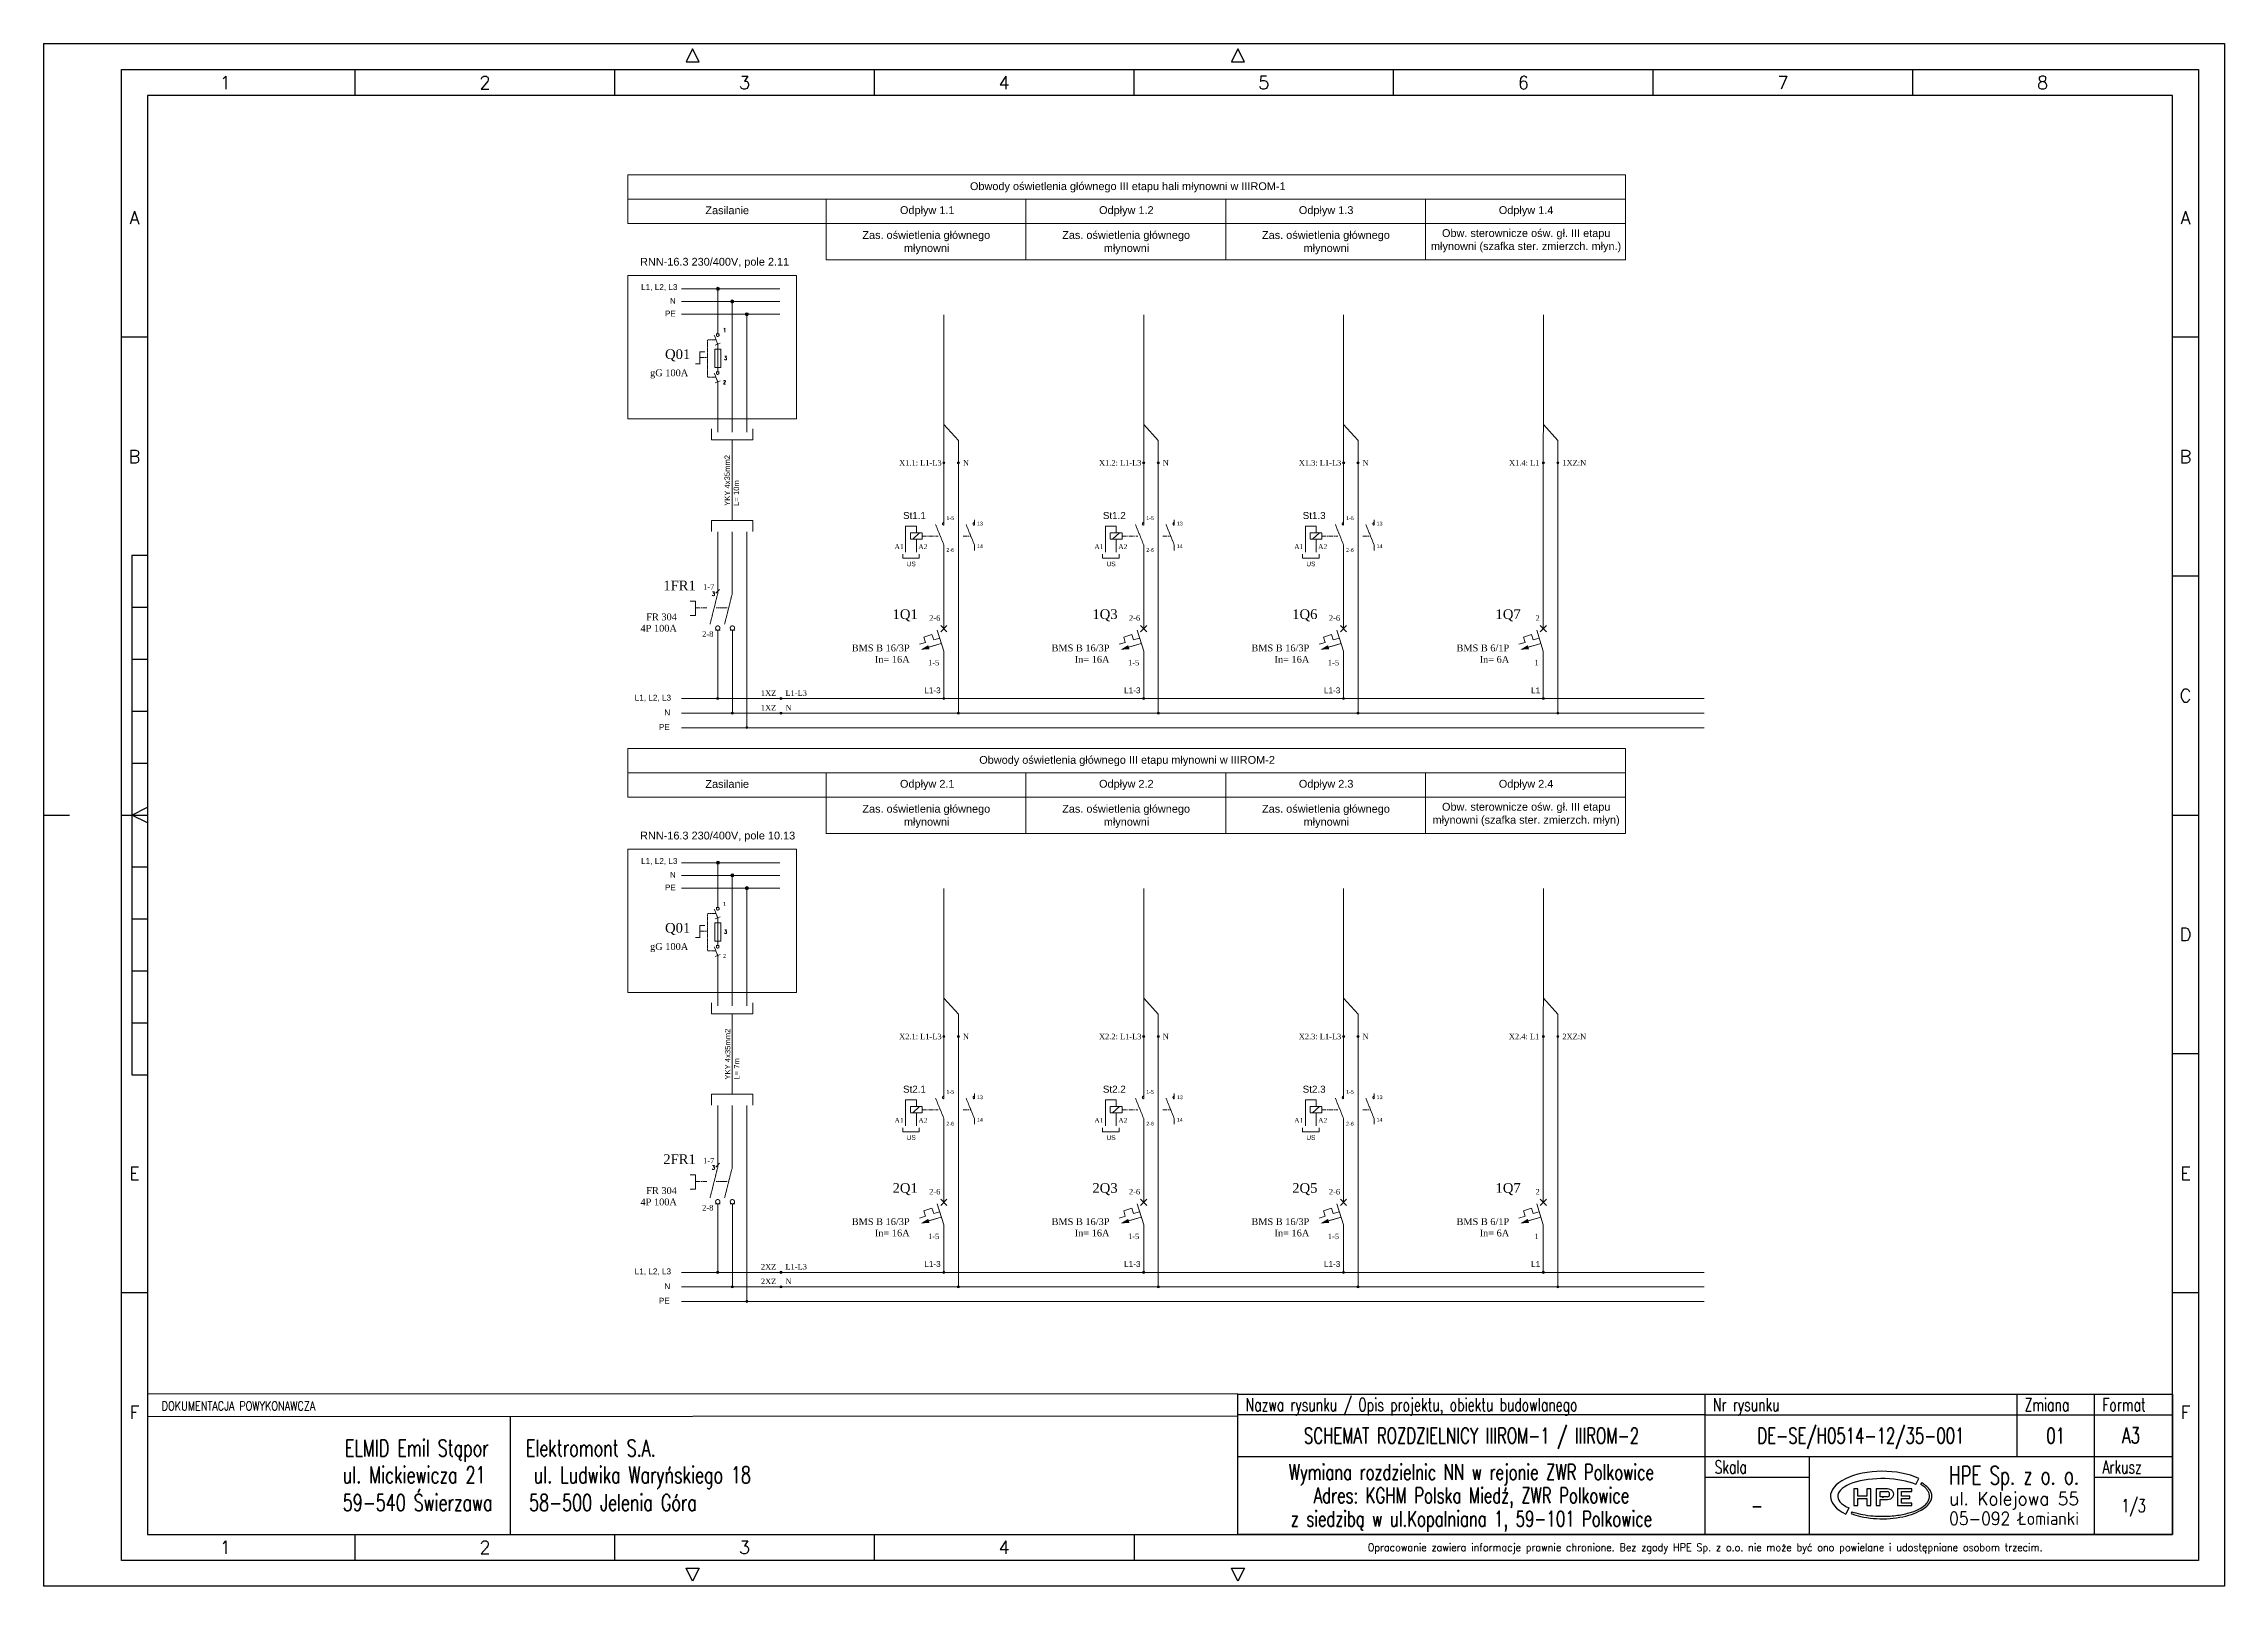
# Model space of a CAD drawing. Header units: millimetres. Extents: x 7130 to 65072, y -4915 to 15466.
# Drawn here: x 7130 to 27920, y -4915 to 9786 of the extents above; entities that cross this region are included whole.
import ezdxf
from ezdxf.enums import TextEntityAlignment as Align

# ---------------------------------------------------------------- set-up
doc = ezdxf.new("R2010")
doc.units = ezdxf.units.MM
doc.header["$LTSCALE"] = 0.3
for name, pattern in [('ACAD_ISO02W100', [15, 12, -3]), ('ACAD_ISO05W100', [33, 24, -3, 0, -3, 0, -3]), ('CENTER', [50.8, 31.75, -6.35, 6.35, -6.35]), ('CENTER2', [1.125, 0.75, -0.125, 0.125, -0.125]), ('EPL_DASH', [1, 0.5, -0.5])]:
    doc.linetypes.add(name, pattern=pattern)
doc.layers.get('0').update_dxf_attribs({"linetype": 'CONTINUOUS'})
for name, color, linetype in [('_A_TABELA-LAYOUT', 1, 'CONTINUOUS'), ('CIENKA', 1, 'CONTINUOUS'), ('GRUBA', 7, 'CONTINUOUS')]:
    doc.layers.add(name, color=color, linetype=linetype)
doc.styles.add('Annotative', font='arial.ttf')
doc.styles.add('ROMANS', font='romans', dxfattribs={"width": 0.8, "oblique": 10, "height": 2.8})
doc.styles.get("Standard").update_dxf_attribs({"font": 'romans.shx', "width": 0.7})
doc.styles.add('TETERA', font='romans.shx', dxfattribs={"width": 0.8})

# ---------------------------------------------------------------- blocks, each defined once
blk = doc.blocks.new('Tabelka_Czesc ogolna')
at = {"layer": 'CIENKA'}
for p, q in [((90, 23), (0, 23)), ((90, 23), (180, 23)), ((0, 15), (90, 15)), ((90, 11), (110, 11)), ((165, 11), (180, 11))]:
    blk.add_line(p, q, dxfattribs=at)
at = {"layer": 'GRUBA'}
for p, q in [((90, 0), (90, 27)), ((150, 27), (150, 15)), ((165, 0), (165, 27)), ((90, 15), (180, 15)), ((110, 15), (110, 0)), ((119.43, 8.74), (118.63, 8.74)), ((118.63, 8.74), (118.63, 5.54)), ((119.43, 7.39), (119.43, 8.74)), ((121.93, 8.74), (121.13, 8.74)), ((121.13, 8.74), (121.13, 7.39)), ((121.93, 5.54), (121.93, 8.74)), ((123.73, 8.74), (122.93, 8.74)), ((122.93, 8.74), (122.93, 5.54)), ((125.13, 8.74), (123.73, 8.74)), ((127.83, 8.74), (127.03, 8.74)), ((127.03, 8.74), (127.03, 5.54)), ((129.83, 8.74), (127.83, 8.74)), ((129.83, 8.24), (129.83, 8.74)), ((130.58, 9.59), (131.14, 10.76)), ((131.53, 9.61), (131.72, 9.93)), ((117.66, 5.1), (117.1, 3.92)), ((118.24, 4.37), (118.1, 4)), ((118.63, 5.54), (119.43, 5.54)), ((121.13, 7.39), (119.43, 7.39)), ((119.43, 5.54), (119.43, 6.89)), ((119.43, 6.89), (121.13, 6.89)), ((121.13, 6.89), (121.13, 5.54)), ((121.13, 5.54), (121.93, 5.54)), ((122.93, 5.54), (123.73, 5.54)), ((123.73, 7.24), (123.73, 8.24)), ((123.73, 8.24), (125.13, 8.24)), ((125.13, 7.24), (123.73, 7.24)), ((123.73, 5.54), (123.73, 6.74)), ((123.73, 6.74), (125.13, 6.74)), ((127.03, 5.54), (127.83, 5.54)), ((127.83, 7.39), (127.83, 8.24)), ((127.83, 8.24), (129.83, 8.24)), ((129.43, 7.39), (127.83, 7.39)), ((127.83, 6.04), (127.83, 6.89)), ((127.83, 6.89), (129.43, 6.89)), ((129.83, 6.04), (127.83, 6.04)), ((127.83, 5.54), (129.83, 5.54)), ((129.43, 6.89), (129.43, 7.39)), ((129.83, 5.54), (129.83, 6.04))]:
    blk.add_line(p, q, dxfattribs=at)
blk.add_lwpolyline([(0, 27), (180, 27), (180, 0), (0, 0)], close=True, dxfattribs=at)
blk.add_circle((124.23, 7.14), 0.05, dxfattribs=at)
for centre, major_axis, ratio, start_param, end_param in [((124.13, 7.34), (-10, 0), 0.48, 3.935691, 7.075289), ((124.13, 7.34), (-8.6, 0), 0.395349, 3.863574, 7.002963), ((125.13, 7.74), (1.2, 0), 0.833333, 4.712389, 7.853982), ((125.13, 7.74), (0, 0.5), 0.8, 3.141593, 6.283185)]:
    blk.add_ellipse(centre, major_axis=major_axis, ratio=ratio, start_param=start_param, end_param=end_param, dxfattribs=at)
for points, knots in [([(118.1, 4), (118.67, 3.79), (119.28, 3.6), (120.71, 3.28), (121.54, 3.15), (123.23, 3), (124.1, 2.98), (125.82, 3.05), (126.67, 3.14), (128.28, 3.43), (129.04, 3.62), (130.43, 4.09), (131.06, 4.37), (132.01, 4.92), (132.38, 5.18), (132.97, 5.72), (133.2, 6), (133.49, 6.5), (133.57, 6.72), (133.67, 7.15), (133.68, 7.36), (133.63, 7.78), (133.56, 8), (133.35, 8.44), (133.21, 8.66), (132.83, 9.09), (132.6, 9.31), (132.14, 9.66), (131.94, 9.8), (131.72, 9.93)], [0.903557, 0.903557, 0.903557, 0.903557, 1.12738, 1.12738, 1.391663, 1.391663, 1.655946, 1.655946, 1.920229, 1.920229, 2.184512, 2.184512, 2.448795, 2.448795, 2.658792, 2.658792, 2.86879, 2.86879, 3.035083, 3.035083, 3.201375, 3.201375, 3.367668, 3.367668, 3.533961, 3.533961, 3.700254, 3.700254, 3.812378, 3.812378, 3.812378, 3.812378]), ([(118.24, 4.37), (118.75, 4.19), (119.31, 4.04), (120.51, 3.78), (121.16, 3.67), (122.49, 3.53), (123.17, 3.49), (124.81, 3.47), (125.77, 3.52), (127.61, 3.74), (128.48, 3.91), (129.92, 4.32), (130.51, 4.54), (131.53, 5.04), (131.97, 5.32), (132.53, 5.83), (132.7, 6.03), (132.98, 6.45), (133.08, 6.68), (133.18, 7.11), (133.2, 7.3), (133.16, 7.69), (133.12, 7.88), (132.97, 8.24), (132.86, 8.42), (132.62, 8.75), (132.47, 8.91), (132.08, 9.26), (131.82, 9.44), (131.53, 9.61)], [0.841335, 0.841335, 0.841335, 0.841335, 1.070437, 1.070437, 1.305194, 1.305194, 1.53995, 1.53995, 1.866854, 1.866854, 2.193758, 2.193758, 2.461993, 2.461993, 2.730227, 2.730227, 2.88914, 2.88914, 3.048052, 3.048052, 3.17539, 3.17539, 3.302727, 3.302727, 3.430064, 3.430064, 3.557402, 3.557402, 3.726955, 3.726955, 3.726955, 3.726955])]:
    blk.add_open_spline(points, degree=3, knots=knots, dxfattribs=at)
at = {"layer": 'CIENKA', "style": 'ROMANS', "width": 0.7}
for s, p in [('Nazwa rysunku / Opis projektu, obiektu budowlanego', (1.5, 23.7)), ('Nr rysunku', (91.5, 23.7)), ('Zmiana', (151.5, 23.7)), ('Format', (166.5, 23.7)), ('Arkusz', (166.5, 11.7))]:
    blk.add_text(s, height=2.5, dxfattribs=at).set_placement(p)
blk.add_text('Skala', height=2.5, dxfattribs=at).set_placement((94.92, 11.7), align=Align.CENTER)
at = {"layer": 'CIENKA', "style": 'ROMANS'}
for s, width, p, p2 in [('05-092 Łomianki', 0.744681, (137, 1.81), (162, 1.81)), ('ul. Kolejowa 55', 0.833333, (137, 5.61), (162, 5.61))]:
    blk.add_text(s, height=2.5, dxfattribs=dict(at, width=width)).set_placement(p, p2, align=Align.FIT)
at = {"layer": 'CIENKA', "style": 'ROMANS', "width": 0.9}
blk.add_text('Opracowanie zawiera informacje prawnie chronione. Bez zgody HPE Sp. z o.o. nie może być ono powielane i udostępniane osobom trzecim.', height=1.5, dxfattribs=at).set_placement((90, -2.5), align=Align.MIDDLE_CENTER)
at = {"layer": 'GRUBA', "style": 'ROMANS', "width": 0.56391}
blk.add_text('HPE Sp. z o. o.', height=3.5, dxfattribs=at).set_placement((137, 9.61), (162, 9.61), align=Align.FIT)
at = {"layer": 'GRUBA', "style": 'ROMANS', "width": 0.7}
for tag, height, p in [('DE-SE/H0300-11/00-000', 3, (120, 19)), ('NAZWA_RYSUNKU', 3, (45, 19)), ('00', 3, (157.5, 19)), ('1/1', 2.5, (172.5, 5.5))]:
    blk.add_attdef(tag, text='', height=height, dxfattribs=at).set_placement(p, align=Align.MIDDLE_CENTER)
for tag, p in [('OPIS_PROJEKTU_1', (45, 10.5)), ('OPIS_PROJEKTU_2', (45, 6)), ('OPIS_PROJEKTU_3', (45, 1.5))]:
    blk.add_attdef(tag, text='', height=3, dxfattribs=at).set_placement(p, align=Align.CENTER)
blk.add_attdef('1:10', text='', height=3, dxfattribs=at).set_placement((100, 5.5), align=Align.MIDDLE)

msp = doc.modelspace()

# ---------------------------------------------------------------- hatches: boundary and pattern name
at = {"lineweight": 9, "true_color": 0x1e788f}
for points in [[(13572, 7450, 1), (13543, 7450, 1)], [(13710, 7329, 1), (13681, 7329, 1)], [(13849, 7207, 1), (13819, 7207, 1)], [(13546, 3545, -1), (13567, 3545, -1)], [(15701, 3545, -1), (15722, 3545, -1)], [(17607, 3545, -1), (17627, 3545, -1)], [(19512, 3545, -1), (19532, 3545, -1)], [(21417, 3545, -1), (21438, 3545, -1)], [(13685, 3406, -1), (13706, 3406, -1)], [(15841, 3406, -1), (15861, 3406, -1)], [(17746, 3406, -1), (17766, 3406, -1)], [(19651, 3406, -1), (19672, 3406, -1)], [(21556, 3406, -1), (21577, 3406, -1)], [(13824, 3269, -1), (13845, 3269, -1)], [(13572, 1981, 1), (13543, 1981, 1)], [(13710, 1860, 1), (13681, 1860, 1)], [(13849, 1738, 1), (13819, 1738, 1)], [(13546, -1923, -1), (13567, -1923, -1)], [(13685, -2061, -1), (13706, -2061, -1)], [(15701, -1923, -1), (15722, -1923, -1)], [(15841, -2061, -1), (15861, -2061, -1)], [(17607, -1923, -1), (17627, -1923, -1)], [(17746, -2061, -1), (17766, -2061, -1)], [(19512, -1923, -1), (19532, -1923, -1)], [(19651, -2061, -1), (19672, -2061, -1)], [(21417, -1923, -1), (21438, -1923, -1)], [(21556, -2061, -1), (21577, -2061, -1)], [(13824, -2200, -1), (13845, -2200, -1)]]:
    msp.add_hatch(color=144, dxfattribs=at).paths.add_polyline_path(points)
at = {"lineweight": 9}
for points in [[(15702, 5791, -1), (15723, 5791, -1)], [(15841, 5791, -1), (15861, 5791, -1)], [(17607, 5791, -1), (17628, 5791, -1)], [(17746, 5791, -1), (17766, 5791, -1)], [(19512, 5791, -1), (19533, 5791, -1)], [(19651, 5791, -1), (19672, 5791, -1)], [(21417, 5791, -1), (21438, 5791, -1)], [(21556, 5791, -1), (21577, 5791, -1)], [(14149, 3545, -1), (14169, 3545, -1)], [(14149, 3406, -1), (14169, 3406, -1)], [(15702, 324, -1), (15723, 324, -1)], [(15841, 324, -1), (15861, 324, -1)], [(17607, 324, -1), (17628, 324, -1)], [(17746, 324, -1), (17766, 324, -1)], [(19512, 324, -1), (19533, 324, -1)], [(19651, 324, -1), (19672, 324, -1)], [(21417, 324, -1), (21438, 324, -1)], [(21556, 324, -1), (21577, 324, -1)], [(14149, -1923, -1), (14169, -1923, -1)], [(14149, -2061, -1), (14169, -2061, -1)]]:
    msp.add_hatch(color=0, dxfattribs=at).paths.add_polyline_path(points)
at = {"linetype": 'Continuous', "lineweight": 9, "ltscale": 4}
for points in [[(15492, 4011), (15563, 4054), (15575, 4015)], [(17397, 4011), (17469, 4054), (17481, 4015)], [(19302, 4011), (19374, 4054), (19386, 4015)], [(21207, 4011), (21279, 4054), (21291, 4015)], [(15492, -1456), (15563, -1413), (15575, -1452)], [(17397, -1456), (17469, -1413), (17481, -1452)], [(19302, -1456), (19374, -1413), (19386, -1452)], [(21207, -1456), (21279, -1413), (21291, -1452)]]:
    msp.add_hatch(color=5, dxfattribs=at).paths.add_polyline_path(points, flags=0)

# ---------------------------------------------------------------- linework, layer by layer
at = {"color": 0, "linetype": 'Continuous', "lineweight": 9, "ltscale": 4.4}
for p, q in [((14147, 7450), (13212, 7450)), ((14147, 7329), (13212, 7329)), ((14147, 7207), (13212, 7207)), ((14147, 1981), (13212, 1981)), ((14147, 1860), (13212, 1860)), ((14147, 1738), (13212, 1738))]:
    msp.add_line(p, q, dxfattribs=at)
at = {"color": 0, "lineweight": 9}
for p, q in [((13556, 7450), (13557, 7044)), ((13695, 7329), (13695, 6084)), ((13834, 7205), (13834, 6084)), ((13497, 6009), (13497, 6114)), ((13892, 6009), (13892, 6114)), ((13497, 6009), (13821, 6009)), ((13497, 5242), (13821, 5242)), ((13497, 5242), (13497, 5138)), ((13892, 5242), (13892, 5138)), ((13834, 5134), (13834, 3269)), ((15348, 5187), (15450, 5187)), ((15348, 4940), (15348, 5187)), ((17253, 5187), (17355, 5187)), ((17253, 4940), (17253, 5187)), ((19159, 5187), (19261, 5187)), ((19159, 4940), (19159, 5187)), ((15320, 4883), (15320, 4922)), ((15478, 4883), (15478, 4922)), ((17225, 4883), (17225, 4922)), ((17384, 4883), (17384, 4922)), ((19130, 4883), (19130, 4922)), ((19289, 4883), (19289, 4922)), ((22962, 3545), (13212, 3545)), ((13558, 1981), (13557, 1577)), ((13695, 1860), (13695, 617)), ((13497, 542), (13497, 647)), ((13892, 542), (13892, 647)), ((13497, 542), (13821, 542)), ((13497, -225), (13821, -225)), ((13497, -225), (13497, -329)), ((13834, -333), (13834, -2200)), ((13892, -225), (13892, -329)), ((15348, -280), (15450, -280)), ((15348, -528), (15348, -280)), ((17253, -280), (17355, -280)), ((17253, -528), (17253, -280)), ((19159, -280), (19261, -280)), ((19159, -528), (19159, -280)), ((15320, -584), (15320, -545)), ((15478, -584), (15478, -545)), ((17225, -584), (17225, -545)), ((17384, -584), (17384, -545)), ((19130, -584), (19130, -545)), ((19289, -584), (19289, -545)), ((22962, -1923), (13212, -1923))]:
    msp.add_line(p, q, dxfattribs=at)
at = {"lineweight": 9}
for p, q in [((15712, 5248), (15712, 7203)), ((17617, 5248), (17617, 7203)), ((19523, 5248), (19523, 7203)), ((21427, 4955), (21428, 7203)), ((13556, 6509), (13556, 6084)), ((15851, 6005), (15712, 6158)), ((17756, 6005), (17617, 6158)), ((19661, 6005), (19523, 6158)), ((21566, 6005), (21428, 6158)), ((13695, 6009), (13695, 5242)), ((13821, 6009), (13892, 6009)), ((15851, 4167), (15851, 6005)), ((17756, 4167), (17756, 6005)), ((19661, 4167), (19661, 6005)), ((21566, 4167), (21566, 6005)), ((13821, 5242), (13892, 5242)), ((13556, 4634), (13556, 5134)), ((13695, 4635), (13695, 5134)), ((15450, 5187), (15348, 5187)), ((15450, 5124), (15450, 5187)), ((15450, 4940), (15450, 5065)), ((17355, 5187), (17253, 5187)), ((17355, 5124), (17355, 5187)), ((17355, 4940), (17355, 5065)), ((19261, 5187), (19159, 5187)), ((19261, 5124), (19261, 5187)), ((19261, 4940), (19261, 5065)), ((15712, 4955), (15712, 4688)), ((17617, 4955), (17617, 4688)), ((19522, 4955), (19522, 4688)), ((21427, 4955), (21427, 4688)), ((15712, 4338), (15712, 4688)), ((17617, 4338), (17617, 4688)), ((19522, 4338), (19522, 4688)), ((21427, 4338), (21427, 4688)), ((13557, 4160), (13557, 3555)), ((13696, 4160), (13696, 3416)), ((15851, 4167), (15851, 3406)), ((17756, 4167), (17756, 3406)), ((19661, 4167), (19661, 3406)), ((21566, 4167), (21566, 3406)), ((15712, 3871), (15712, 3545)), ((17617, 3871), (17617, 3545)), ((19522, 3871), (19522, 3545)), ((21427, 3871), (21427, 3545)), ((22962, 3406), (13212, 3406)), ((22962, 3267), (13212, 3267)), ((13834, 1723), (13834, 617)), ((15712, -219), (15712, 1736)), ((17617, -219), (17617, 1736)), ((19523, -219), (19523, 1736)), ((21427, -512), (21428, 1736)), ((13556, 1041), (13556, 617)), ((15851, 537), (15712, 691)), ((17756, 537), (17617, 691)), ((19661, 537), (19523, 691)), ((21566, 537), (21428, 691)), ((13695, 542), (13695, -225)), ((13821, 542), (13892, 542)), ((15851, -1300), (15851, 537)), ((17756, -1300), (17756, 537)), ((19661, -1300), (19661, 537)), ((21566, -1300), (21566, 537)), ((13556, -833), (13556, -333)), ((13695, -832), (13695, -333)), ((13821, -225), (13892, -225)), ((15450, -280), (15348, -280)), ((15450, -343), (15450, -280)), ((15450, -528), (15450, -402)), ((17355, -280), (17253, -280)), ((17355, -343), (17355, -280)), ((17355, -528), (17355, -402)), ((19261, -280), (19159, -280)), ((19261, -343), (19261, -280)), ((19261, -528), (19261, -402)), ((15712, -512), (15712, -779)), ((17617, -512), (17617, -779)), ((19522, -512), (19522, -779)), ((21427, -512), (21427, -779)), ((15712, -1129), (15712, -779)), ((17617, -1129), (17617, -779)), ((19522, -1129), (19522, -779)), ((21427, -1129), (21427, -779)), ((13557, -1307), (13557, -1912)), ((13696, -1307), (13696, -2051)), ((15851, -1300), (15851, -2061)), ((17756, -1300), (17756, -2061)), ((19661, -1300), (19661, -2061)), ((21566, -1300), (21566, -2061)), ((15712, -1596), (15712, -1923)), ((17617, -1596), (17617, -1923)), ((19522, -1596), (19522, -1923)), ((21427, -1596), (21427, -1923)), ((22962, -2061), (13212, -2061)), ((22962, -2200), (13212, -2200))]:
    msp.add_line(p, q, dxfattribs=at)
at = {"color": 5, "linetype": 'EPL_DASH', "lineweight": 9}
for p, q in [((13541, 6963), (13459, 6963)), ((13459, 6963), (13459, 6607)), ((13459, 6607), (13539, 6607)), ((13541, 1496), (13459, 1496)), ((13459, 1496), (13459, 1140)), ((13459, 1140), (13539, 1140))]:
    msp.add_line(p, q, dxfattribs=at)
at = {"color": 5, "linetype": 'ACAD_ISO05W100', "lineweight": 9}
for p, q in [((13524, 7007), (13556, 6923)), ((13545, 6952), (13545, 6952)), ((13524, 6647), (13556, 6564)), ((13545, 6593), (13545, 6593)), ((15712, 5010), (15633, 5205)), ((16003, 5010), (15924, 5205)), ((17617, 5010), (17538, 5205)), ((17908, 5010), (17830, 5205)), ((19522, 5010), (19444, 5205)), ((19813, 5010), (19735, 5205)), ((13556, 4544), (13483, 4253)), ((13695, 4546), (13622, 4254)), ((13524, 1539), (13556, 1456)), ((13545, 1485), (13545, 1485)), ((13524, 1180), (13556, 1097)), ((13545, 1126), (13545, 1126)), ((15712, -457), (15633, -262)), ((16003, -457), (15924, -262)), ((17617, -457), (17538, -262)), ((17908, -457), (17830, -262)), ((19522, -457), (19444, -262)), ((19813, -457), (19735, -262)), ((13556, -923), (13483, -1214)), ((13695, -922), (13622, -1213))]:
    msp.add_line(p, q, dxfattribs=at)
at = {"color": 5, "lineweight": 9}
for p, q in [((13533, 6913), (13579, 6933)), ((13570, 7022), (13543, 7022)), ((13556, 6923), (13556, 6868)), ((13556, 6874), (13556, 6892)), ((13556, 6874), (13556, 6700)), ((13557, 7022), (13557, 7044)), ((13388, 6734), (13343, 6734)), ((13387, 6734), (13387, 6849)), ((13387, 6849), (13433, 6849)), ((13570, 6660), (13543, 6660)), ((13556, 6682), (13556, 6700)), ((13556, 6660), (13556, 6682)), ((13533, 6554), (13579, 6574)), ((13556, 6564), (13556, 6509)), ((15712, 5198), (15712, 5248)), ((16003, 5198), (16003, 5248)), ((17617, 5198), (17617, 5248)), ((17909, 5198), (17909, 5248)), ((19523, 5198), (19523, 5248)), ((19814, 5198), (19814, 5248)), ((15416, 5065), (15481, 5124)), ((15712, 5010), (15712, 4955)), ((16003, 5010), (16003, 4955)), ((17321, 5065), (17386, 5124)), ((17617, 5010), (17617, 4955)), ((17908, 5010), (17908, 4955)), ((19226, 5065), (19292, 5124)), ((19522, 5010), (19522, 4955)), ((19813, 5010), (19813, 4955)), ((13539, 4549), (13573, 4583)), ((13556, 4544), (13556, 4634)), ((13695, 4546), (13695, 4635)), ((13293, 4473), (13345, 4473)), ((13345, 4338), (13345, 4473)), ((13345, 4338), (13293, 4338)), ((13579, 4197), (13535, 4197)), ((13557, 4197), (13557, 4160)), ((13718, 4197), (13674, 4197)), ((13696, 4197), (13696, 4160)), ((13533, 1446), (13579, 1466)), ((13570, 1555), (13543, 1555)), ((13556, 1456), (13556, 1401)), ((13557, 1555), (13557, 1577)), ((13388, 1267), (13343, 1267)), ((13387, 1267), (13387, 1382)), ((13387, 1382), (13433, 1382)), ((13556, 1407), (13556, 1425)), ((13556, 1407), (13556, 1233)), ((13533, 1086), (13579, 1107)), ((13570, 1193), (13543, 1193)), ((13556, 1215), (13556, 1233)), ((13556, 1193), (13556, 1215)), ((13556, 1097), (13556, 1041)), ((15416, -402), (15481, -343)), ((15712, -269), (15712, -219)), ((16003, -269), (16003, -219)), ((17321, -402), (17386, -343)), ((17617, -269), (17617, -219)), ((17909, -269), (17909, -219)), ((19226, -402), (19292, -343)), ((19523, -269), (19523, -219)), ((19814, -269), (19814, -219)), ((15712, -457), (15712, -512)), ((16003, -457), (16003, -512)), ((17617, -457), (17617, -512)), ((17908, -457), (17908, -512)), ((19522, -457), (19522, -512)), ((19813, -457), (19813, -512)), ((13293, -994), (13345, -994)), ((13345, -1129), (13345, -994)), ((13539, -919), (13573, -884)), ((13556, -923), (13556, -833)), ((13695, -922), (13695, -832)), ((13345, -1129), (13293, -1129)), ((13579, -1271), (13535, -1271)), ((13557, -1271), (13557, -1307)), ((13718, -1271), (13674, -1271)), ((13696, -1271), (13696, -1307))]:
    msp.add_line(p, q, dxfattribs=at)
at = {"color": 5, "linetype": 'CENTER', "lineweight": 9, "ltscale": 4.4}
for p, q in [((13387, 6796), (13459, 6796)), ((15506, 5093), (15657, 5093)), ((15895, 5093), (15970, 5093)), ((17411, 5093), (17562, 5093)), ((17800, 5093), (17875, 5093)), ((19316, 5093), (19468, 5093)), ((19705, 5093), (19780, 5093)), ((13345, 4410), (13462, 4410)), ((13387, 1329), (13459, 1329)), ((15506, -374), (15657, -374)), ((15895, -374), (15970, -374)), ((17411, -374), (17562, -374)), ((17800, -374), (17875, -374)), ((19316, -374), (19468, -374)), ((19705, -374), (19780, -374)), ((13345, -1057), (13462, -1057))]:
    msp.add_line(p, q, dxfattribs=at)
at = {"linetype": 'ByBlock', "lineweight": 9}
for p, q in [((15320, 4883), (15478, 4883)), ((17225, 4883), (17384, 4883)), ((19130, 4883), (19289, 4883)), ((15320, -584), (15478, -584)), ((17225, -584), (17384, -584)), ((19130, -584), (19289, -584))]:
    msp.add_line(p, q, dxfattribs=at)
at = {"color": 5, "linetype": 'CENTER2', "lineweight": 9, "ltscale": 4.4}
for p, q in [((13646, 4410), (13542, 4410)), ((13646, -1057), (13542, -1057))]:
    msp.add_line(p, q, dxfattribs=at)
at = {"color": 5, "linetype": 'Continuous', "lineweight": 9, "ltscale": 4}
for p, q in [((15712, 3997), (15649, 4196)), ((17617, 3997), (17554, 4196)), ((19522, 3997), (19459, 4196)), ((21427, 3997), (21365, 4196)), ((15537, 4080), (15480, 4062)), ((15688, 4071), (15507, 4016)), ((15688, 4071), (15507, 4016)), ((15688, 4071), (15507, 4016)), ((15688, 4071), (15507, 4016)), ((15688, 4071), (15507, 4016)), ((15688, 4071), (15507, 4016)), ((15521, 4131), (15599, 4155)), ((15537, 4080), (15521, 4131)), ((15688, 4071), (15566, 4034)), ((15599, 4155), (15615, 4104)), ((15673, 4121), (15615, 4104)), ((17443, 4080), (17385, 4062)), ((17594, 4071), (17412, 4016)), ((17594, 4071), (17412, 4016)), ((17594, 4071), (17412, 4016)), ((17594, 4071), (17412, 4016)), ((17594, 4071), (17412, 4016)), ((17594, 4071), (17412, 4016)), ((17427, 4131), (17504, 4155)), ((17442, 4080), (17427, 4131)), ((17594, 4071), (17471, 4034)), ((17504, 4155), (17520, 4104)), ((17578, 4121), (17520, 4104)), ((19348, 4080), (19290, 4062)), ((19499, 4071), (19318, 4016)), ((19499, 4071), (19318, 4016)), ((19499, 4071), (19318, 4016)), ((19499, 4071), (19318, 4016)), ((19499, 4071), (19318, 4016)), ((19499, 4071), (19318, 4016)), ((19332, 4131), (19409, 4155)), ((19348, 4080), (19332, 4131)), ((19499, 4071), (19376, 4034)), ((19409, 4155), (19425, 4104)), ((19483, 4121), (19425, 4104)), ((21253, 4080), (21195, 4062)), ((21404, 4071), (21223, 4016)), ((21404, 4071), (21223, 4016)), ((21404, 4071), (21223, 4016)), ((21404, 4071), (21223, 4016)), ((21404, 4071), (21223, 4016)), ((21404, 4071), (21223, 4016)), ((21237, 4131), (21315, 4155)), ((21253, 4080), (21237, 4131)), ((21404, 4071), (21281, 4034)), ((21315, 4155), (21331, 4104)), ((21388, 4121), (21331, 4104)), ((15537, -1388), (15480, -1405)), ((15688, -1396), (15507, -1452)), ((15688, -1396), (15507, -1452)), ((15688, -1396), (15507, -1452)), ((15688, -1396), (15507, -1452)), ((15688, -1396), (15507, -1452)), ((15688, -1396), (15507, -1452)), ((15521, -1336), (15599, -1312)), ((15537, -1388), (15521, -1336)), ((15688, -1396), (15566, -1433)), ((15599, -1312), (15615, -1363)), ((15673, -1346), (15615, -1363)), ((15712, -1470), (15649, -1271)), ((17443, -1388), (17385, -1405)), ((17594, -1396), (17412, -1452)), ((17594, -1396), (17412, -1452)), ((17594, -1396), (17412, -1452)), ((17594, -1396), (17412, -1452)), ((17594, -1396), (17412, -1452)), ((17594, -1396), (17412, -1452)), ((17427, -1336), (17504, -1312)), ((17442, -1388), (17427, -1336)), ((17594, -1396), (17471, -1433)), ((17504, -1312), (17520, -1363)), ((17578, -1346), (17520, -1363)), ((17617, -1470), (17554, -1271)), ((19348, -1388), (19290, -1405)), ((19499, -1396), (19318, -1452)), ((19499, -1396), (19318, -1452)), ((19499, -1396), (19318, -1452)), ((19499, -1396), (19318, -1452)), ((19499, -1396), (19318, -1452)), ((19499, -1396), (19318, -1452)), ((19332, -1336), (19409, -1312)), ((19348, -1388), (19332, -1336)), ((19499, -1396), (19376, -1433)), ((19409, -1312), (19425, -1363)), ((19483, -1346), (19425, -1363)), ((19522, -1470), (19459, -1271)), ((21253, -1388), (21195, -1405)), ((21404, -1396), (21223, -1452)), ((21404, -1396), (21223, -1452)), ((21404, -1396), (21223, -1452)), ((21404, -1396), (21223, -1452)), ((21404, -1396), (21223, -1452)), ((21404, -1396), (21223, -1452)), ((21237, -1336), (21315, -1312)), ((21253, -1388), (21237, -1336)), ((21404, -1396), (21281, -1433)), ((21315, -1312), (21331, -1363)), ((21388, -1346), (21331, -1363)), ((21427, -1470), (21365, -1271))]:
    msp.add_line(p, q, dxfattribs=at)
at = {"color": 5, "linetype": 'ByBlock', "lineweight": 9}
for p, q in [((15742, 4242), (15682, 4182)), ((15682, 4242), (15742, 4182)), ((17647, 4242), (17587, 4182)), ((17587, 4242), (17647, 4182)), ((19552, 4242), (19492, 4182)), ((19492, 4242), (19552, 4182)), ((21458, 4242), (21397, 4182)), ((21397, 4242), (21458, 4182)), ((15742, -1225), (15682, -1285)), ((15682, -1225), (15742, -1285)), ((17647, -1225), (17587, -1285)), ((17587, -1225), (17647, -1285)), ((19552, -1225), (19492, -1285)), ((19492, -1225), (19552, -1285)), ((21458, -1225), (21397, -1285)), ((21397, -1225), (21458, -1285))]:
    msp.add_line(p, q, dxfattribs=at)
at = {"color": 5, "linetype": 'Continuous', "lineweight": 9}
for p, q in [((15712, 4338), (15712, 4212)), ((15712, 4293), (15712, 4212)), ((15712, 4293), (15712, 4212)), ((15712, 4293), (15712, 4212)), ((15712, 4293), (15712, 4212)), ((15712, 4293), (15712, 4212)), ((15712, 4293), (15712, 4212)), ((17617, 4338), (17617, 4212)), ((17617, 4293), (17617, 4212)), ((17617, 4293), (17617, 4212)), ((17617, 4293), (17617, 4212)), ((17617, 4293), (17617, 4212)), ((17617, 4293), (17617, 4212)), ((17617, 4293), (17617, 4212)), ((19522, 4338), (19522, 4212)), ((19522, 4293), (19522, 4212)), ((19522, 4293), (19522, 4212)), ((19522, 4293), (19522, 4212)), ((19522, 4293), (19522, 4212)), ((19522, 4293), (19522, 4212)), ((19522, 4293), (19522, 4212)), ((21427, 4338), (21427, 4212)), ((21427, 4293), (21427, 4212)), ((21427, 4293), (21427, 4212)), ((21427, 4293), (21427, 4212)), ((21427, 4293), (21427, 4212)), ((21427, 4293), (21427, 4212)), ((21427, 4293), (21427, 4212)), ((15712, 3997), (15712, 3871)), ((17617, 3997), (17617, 3871)), ((19522, 3997), (19522, 3871)), ((21427, 3997), (21427, 3871)), ((15712, -1129), (15712, -1255)), ((15712, -1174), (15712, -1255)), ((15712, -1174), (15712, -1255)), ((15712, -1174), (15712, -1255)), ((15712, -1174), (15712, -1255)), ((15712, -1174), (15712, -1255)), ((15712, -1174), (15712, -1255)), ((17617, -1129), (17617, -1255)), ((17617, -1174), (17617, -1255)), ((17617, -1174), (17617, -1255)), ((17617, -1174), (17617, -1255)), ((17617, -1174), (17617, -1255)), ((17617, -1174), (17617, -1255)), ((17617, -1174), (17617, -1255)), ((19522, -1129), (19522, -1255)), ((19522, -1174), (19522, -1255)), ((19522, -1174), (19522, -1255)), ((19522, -1174), (19522, -1255)), ((19522, -1174), (19522, -1255)), ((19522, -1174), (19522, -1255)), ((19522, -1174), (19522, -1255)), ((21427, -1129), (21427, -1255)), ((21427, -1174), (21427, -1255)), ((21427, -1174), (21427, -1255)), ((21427, -1174), (21427, -1255)), ((21427, -1174), (21427, -1255)), ((21427, -1174), (21427, -1255)), ((21427, -1174), (21427, -1255)), ((15712, -1470), (15712, -1596)), ((17617, -1470), (17617, -1596)), ((19522, -1470), (19522, -1596)), ((21427, -1470), (21427, -1596))]:
    msp.add_line(p, q, dxfattribs=at)
msp.add_line((7130, 2435), (7377, 2435))
at = {"lineweight": 9}
for points in [[(12698, 8304), (22210, 8304), (22210, 8536), (12698, 8536)], [(12698, 8071), (14589, 8071), (14589, 8304), (12698, 8304)], [(14589, 8071), (16494, 8071), (16494, 8304), (14589, 8304)], [(16494, 8071), (18399, 8071), (18399, 8304), (16494, 8304)], [(18399, 8071), (20305, 8071), (20305, 8304), (18399, 8304)], [(20305, 8071), (22210, 8071), (22210, 8304), (20305, 8304)], [(12698, 2837), (22210, 2837), (22210, 3069), (12698, 3069)], [(12698, 2604), (14589, 2604), (14589, 2837), (12698, 2837)], [(14589, 2604), (16494, 2604), (16494, 2837), (14589, 2837)], [(16494, 2604), (18399, 2604), (18399, 2837), (16494, 2837)], [(18399, 2604), (20305, 2604), (20305, 2837), (18399, 2837)], [(20305, 2604), (22210, 2604), (22210, 2837), (20305, 2837)]]:
    msp.add_lwpolyline(points, close=True, dxfattribs=at)
at = {"color": 0, "lineweight": 9}
for points in [[(16494, 8071), (14589, 8071), (14589, 7726), (16494, 7726)], [(18399, 8071), (16494, 8071), (16494, 7726), (18399, 7726)], [(20305, 8071), (18399, 8071), (18399, 7726), (20305, 7726)], [(22210, 8071), (20305, 8071), (20305, 7726), (22210, 7726)], [(16494, 2604), (14589, 2604), (14589, 2259), (16494, 2259)], [(18399, 2604), (16494, 2604), (16494, 2259), (18399, 2259)], [(20305, 2604), (18399, 2604), (18399, 2259), (20305, 2259)], [(22210, 2604), (20305, 2604), (20305, 2259), (22210, 2259)]]:
    msp.add_lwpolyline(points, close=True, dxfattribs=at)
at = {"color": 251, "linetype": 'ACAD_ISO02W100', "lineweight": 9}
for points in [[(12698, 7578), (14306, 7578), (14306, 6211), (12698, 6211)], [(12698, 2111), (14306, 2111), (14306, 744), (12698, 744)]]:
    msp.add_lwpolyline(points, close=True, dxfattribs=at)
at = {"color": 5, "lineweight": 9}
for points in [[(13528, 6874), (13585, 6874), (13585, 6700), (13528, 6700)], [(13528, 1407), (13585, 1407), (13585, 1233), (13528, 1233)]]:
    msp.add_lwpolyline(points, close=True, dxfattribs=at)
at = {"color": 5, "linetype": 'ACAD_ISO02W100', "lineweight": 9}
for points in [[(15393, 5065), (15506, 5065), (15506, 5124), (15393, 5124)], [(17299, 5065), (17411, 5065), (17411, 5124), (17299, 5124)], [(19204, 5065), (19316, 5065), (19316, 5124), (19204, 5124)], [(15393, -402), (15506, -402), (15506, -343), (15393, -343)], [(17299, -402), (17411, -402), (17411, -343), (17299, -343)], [(19204, -402), (19316, -402), (19316, -343), (19204, -343)]]:
    msp.add_lwpolyline(points, close=True, dxfattribs=at)
at = {"color": 10, "linetype": 'Continuous'}
msp.add_lwpolyline([(18515, -3084), (8120, -3081)], dxfattribs=at)
at = {"color": 0, "lineweight": 9}
for centre, radius in [((13558, 7450), 14.9), ((13695, 7329), 14.9), ((13834, 7207), 14.9), ((15712, 5791), 10.3), ((15851, 5791), 10.3), ((17617, 5791), 10.3), ((17756, 5791), 10.3), ((19523, 5791), 10.3), ((19661, 5791), 10.3), ((21428, 5791), 10.3), ((21566, 5791), 10.3), ((13556, 3545), 10.3), ((14159, 3545), 10.3), ((15712, 3545), 10.3), ((17617, 3545), 10.3), ((19522, 3545), 10.3), ((21427, 3545), 10.3), ((13695, 3406), 10.3), ((14159, 3406), 10.3), ((15851, 3406), 10.3), ((17756, 3406), 10.3), ((19661, 3406), 10.3), ((21566, 3406), 10.3), ((13834, 3269), 10.3), ((13558, 1981), 14.9), ((13695, 1860), 14.9), ((13834, 1738), 14.9), ((15712, 324), 10.3), ((15851, 324), 10.3), ((17617, 324), 10.3), ((17756, 324), 10.3), ((19523, 324), 10.3), ((19661, 324), 10.3), ((21428, 324), 10.3), ((21566, 324), 10.3), ((13556, -1923), 10.3), ((13695, -2061), 10.3), ((14159, -1923), 10.3), ((14159, -2061), 10.3), ((15712, -1923), 10.3), ((15851, -2061), 10.3), ((17617, -1923), 10.3), ((17756, -2061), 10.3), ((19522, -1923), 10.3), ((19661, -2061), 10.3), ((21427, -1923), 10.3), ((21566, -2061), 10.3), ((13834, -2200), 10.3)]:
    msp.add_circle(centre, radius, dxfattribs=at)
at = {"color": 5, "linetype": 'ACAD_ISO05W100', "lineweight": 9}
for centre, radius in [((13557, 7009), 12.8), ((13556, 6647), 12.8), ((13557, 4217), 20.7), ((13696, 4217), 20.7), ((13557, 1542), 12.8), ((13556, 1180), 12.8), ((13557, -1250), 20.7), ((13696, -1250), 20.7)]:
    msp.add_circle(centre, radius, dxfattribs=at)
for centre in [(15712, 5210), (16003, 5210), (17617, 5210), (17909, 5210), (19523, 5210), (19814, 5210), (15712, -257), (16003, -257), (17617, -257), (17909, -257), (19523, -257), (19814, -257)]:
    msp.add_arc(centre, 12.8, 89.9965, 270, dxfattribs=at)
at = {"layer": 'CIENKA'}
for p, q in [((7130, 9786), (27920, 9786)), ((7130, 9786), (7130, -4915)), ((27920, 9786), (27920, -4915)), ((13317, 9737), (13255, 9613)), ((13255, 9613), (13379, 9613)), ((13379, 9613), (13317, 9737)), ((18515, 9737), (18453, 9613)), ((18453, 9613), (18577, 9613)), ((18577, 9613), (18515, 9737)), ((10100, 9291), (10100, 9539)), ((12575, 9291), (12575, 9539)), ((15050, 9291), (15050, 9539)), ((17525, 9291), (17525, 9539)), ((20000, 9291), (20000, 9539)), ((22475, 9291), (22475, 9539)), ((24950, 9291), (24950, 9539)), ((8120, 6989), (7872, 6989)), ((27672, 6989), (27425, 6989)), ((7971, 4910), (7971, -40)), ((7971, 4910), (8120, 4910)), ((27672, 4712), (27425, 4712)), ((7971, 4415), (8120, 4415)), ((7971, 3920), (8120, 3920)), ((7971, 3425), (8120, 3425)), ((7971, 2930), (8120, 2930)), ((7971, 2435), (8120, 2510)), ((8120, 2510), (8120, 2361)), ((7872, 2435), (8120, 2435)), ((8120, 2361), (7971, 2435)), ((27425, 2435), (27672, 2435)), ((7971, 1940), (8120, 1940)), ((7971, 1445), (8120, 1445)), ((7971, 950), (8120, 950)), ((7971, 455), (8120, 455)), ((27672, 158), (27425, 158)), ((7971, -40), (8120, -40)), ((8120, -2119), (7872, -2119)), ((27672, -2119), (27425, -2119)), ((18515, -3295), (8120, -3301)), ((10100, -4668), (10100, -4420)), ((12575, -4668), (12575, -4420)), ((15050, -4668), (15050, -4420)), ((17525, -4420), (17525, -4668)), ((13317, -4866), (13255, -4742)), ((13255, -4742), (13379, -4742)), ((13379, -4742), (13317, -4866)), ((18515, -4866), (18453, -4742)), ((18453, -4742), (18577, -4742)), ((18577, -4742), (18515, -4866)), ((27920, -4915), (7130, -4915))]:
    msp.add_line(p, q, dxfattribs=at)
at = {"layer": 'CIENKA', "color": 10, "linetype": 'Continuous'}
msp.add_lwpolyline([(11577, -3300), (11577, -4420)], dxfattribs=at)
at = {"layer": 'GRUBA'}
for p, q in [((7872, 9539), (27672, 9539)), ((7872, -4668), (7872, 9539)), ((27672, 9539), (27672, -4668)), ((27425, 9291), (8120, 9291)), ((8120, 9291), (8120, -4420)), ((27425, -4420), (27425, 9291)), ((8120, -4420), (27425, -4420)), ((27672, -4668), (7872, -4668))]:
    msp.add_line(p, q, dxfattribs=at)

# ---------------------------------------------------------------- block references
at = {"layer": 'GRUBA', "xscale": 49.5, "yscale": 49.5, "zscale": 49.5}
msp.add_blockref('Tabelka_Czesc ogolna', (18515, -4420), dxfattribs=at).add_auto_attribs({'DE-SE/H0300-11/00-000': 'DE-SE/H0514-12/35-001', '00': '01', 'NAZWA_RYSUNKU': 'SCHEMAT ROZDZIELNICY IIIROM-1 / IIIROM-2', 'OPIS_PROJEKTU_1': 'Wymiana rozdzielnic NN w rejonie ZWR Polkowice', 'OPIS_PROJEKTU_2': 'Adres: KGHM Polska Miedź, ZWR Polkowice', 'OPIS_PROJEKTU_3': 'z siedzibą w ul.Kopalniana 1, 59-101 Polkowice', '1:10': '-', '1/1': '1/3'})

# ---------------------------------------------------------------- texts
at = {"color": 5, "lineweight": 9}
for p in [(13499, 4524), (13499, -943)]:
    msp.add_text('3', height=37, dxfattribs=at).set_placement(p)
at = {"color": 0, "lineweight": 9, "style": 'Annotative'}
for s, insert, char_height, width, attachment_point in [('\\pi3262.9;Obwody oświetlenia głównego III etapu hali młynowni w IIIROM-1', (12698, 8368), 74.4, 9511.56, 7), ('\\pi740.63;Zasilanie', (12698, 8160), 74.4, 1890.82, 7), ('\\pi704.68;Odpływ 1.1', (14589, 8140), 74.4, 1905.19, 7), ('\\pi697.88;Odpływ 1.2', (16494, 8140), 74.4, 1905.19, 7), ('\\pi697.5;Odpływ 1.3', (18399, 8140), 74.4, 1905.19, 7), ('\\pi697.65;Odpływ 1.4', (20305, 8140), 74.4, 1905.19, 7), ('\\pi346.03;Zas. oświetlenia głównego \\P\\pi742.94;młynowni', (14589, 7779), 74.4, 1905.19, 7), ('\\pi346.03;Zas. oświetlenia głównego \\P\\pi742.94;młynowni', (16494, 7779), 74.4, 1905.19, 7), ('\\pi346.03;Zas. oświetlenia głównego \\P\\pi742.94;młynowni', (18399, 7779), 74.4, 1905.19, 7), ('\\pi155.86;Obw. sterownicze ośw. gł. III etapu \\P\\pi51.166;młynowni (szafka ster. zmierzch. młyn.)', (20305, 7797), 74.4, 1905.19, 7), ('\\pi308.23;\\P\\pi0;RNN-16.3 230/400V, pole 2.11', (12816, 7648), 74.4, 2443.61, 7), ('\\pt126.16;L1, L2, L3', (12826, 7428), 55.8, 451.53, 7), ('\\pt126.16;N', (13100, 7307), 55.8, 116.4, 7), ('\\pt126.16;PE', (13053, 7186), 55.8, 116.4, 7), ('{\\fTimes New Roman|b0|i0|c238|p18;Q01}', (13054, 6758), 92.57, 930.79, 7), ('\\A1;\\pt147.18;{\\fTimes New Roman|b0|i0|c238|p18;gG 100A}', (13275, 6682), 65.1, 1046.76, 3), ('{\\fTimes New Roman|b0|i0|c238|p18;X1.1: L1-L3}', (15286, 5818), 53.03, 716.06, 1), ('{\\fTimes New Roman|b0|i0|c238|p18;N}', (15894, 5818), 53.03, 289.43, 1), ('{\\fTimes New Roman|b0|i0|c238|p18;X1.2: L1-L3}', (17191, 5818), 53.03, 716.06, 1), ('{\\fTimes New Roman|b0|i0|c238|p18;N}', (17799, 5818), 53.03, 289.43, 1), ('{\\fTimes New Roman|b0|i0|c238|p18;X1.3: L1-L3}', (19096, 5818), 53.03, 716.06, 1), ('{\\fTimes New Roman|b0|i0|c238|p18;N}', (19704, 5818), 53.03, 289.43, 1), ('{\\fTimes New Roman|b0|i0|c238|p18;X1.4: L1}', (21100, 5818), 53.03, 716.06, 1), ('{\\fTimes New Roman|b0|i0|c238|p18;1XZ:N}', (21609, 5818), 53.03, 289.43, 1), ('\\pt151.39;St1.1', (15323, 5255), 66.96, 284.2, 7), ('\\pt81.751;1-5', (15737, 5245), 36.16, 122.04, 7), ('\\pt81.751;13', (16028, 5194), 36.16, 122.04, 7), ('\\pt151.39;St1.2', (17228, 5255), 66.96, 284.2, 7), ('\\pt81.751;1-5', (17642, 5245), 36.16, 122.04, 7), ('\\pt81.751;13', (17933, 5194), 36.16, 122.04, 7), ('\\pt151.39;St1.3', (19133, 5255), 66.96, 284.2, 7), ('\\pt81.751;1-5', (19547, 5245), 36.16, 122.04, 7), ('\\pt81.751;13', (19838, 5194), 36.16, 122.04, 7), ('{\\fTimes New Roman|b0|i0|c238|p18;A1}', (15242, 5016), 46.5, 289.43, 1), ('{\\fTimes New Roman|b0|i0|c238|p18;A2}', (15469, 5016), 46.5, 289.43, 1), ('\\pt81.751;14', (16028, 4979), 36.16, 122.04, 7), ('{\\fTimes New Roman|b0|i0|c238|p18;A1}', (17147, 5016), 46.5, 289.43, 1), ('{\\fTimes New Roman|b0|i0|c238|p18;A2}', (17375, 5016), 46.5, 289.43, 1), ('\\pt81.751;14', (17933, 4979), 36.16, 122.04, 7), ('{\\fTimes New Roman|b0|i0|c238|p18;A1}', (19052, 5016), 46.5, 289.43, 1), ('{\\fTimes New Roman|b0|i0|c238|p18;A2}', (19280, 5016), 46.5, 289.43, 1), ('\\pt81.751;14', (19838, 4979), 36.16, 122.04, 7), ('\\pt100.93;US', (15358, 4805), 44.64, 284.2, 7), ('\\pt81.751;2-6', (15736, 4942), 36.16, 122.04, 7), ('\\pt100.93;US', (17263, 4805), 44.64, 284.2, 7), ('\\pt81.751;2-6', (17642, 4942), 36.16, 122.04, 7), ('\\pt100.93;US', (19168, 4805), 44.64, 284.2, 7), ('\\pt81.751;2-6', (19547, 4942), 36.16, 122.04, 7), ('{\\fTimes New Roman|b0|i0|c238|p18;1FR1}', (13037, 4576), 92.57, 930.79, 7), ('{\\fTimes New Roman|b0|i0|c238|p18;1-7}', (13417, 4635), 53.03, 289.43, 1), ('{\\fTimes New Roman|b0|i0|c238|p18;1Q1}', (15223, 4280), 92.57, 930.79, 7), ('{\\fTimes New Roman|b0|i0|c238|p18;1Q3}', (17128, 4280), 92.57, 930.79, 7), ('{\\fTimes New Roman|b0|i0|c238|p18;1Q6}', (19033, 4280), 92.57, 930.79, 7), ('{\\fTimes New Roman|b0|i0|c238|p18;1Q7}', (20971, 4280), 92.57, 930.79, 7), ('\\A1;\\pt147.18;{\\fTimes New Roman|b0|i0|c238|p18;FR 304\\P4P 100A}', (13167, 4356), 65.1, 1046.76, 3), ('{\\fTimes New Roman|b0|i0|c238|p18;2-8}', (13408, 4186), 53.03, 289.43, 1), ('{\\fTimes New Roman|b0|i0|c238|p18;2-6}', (15572, 4339), 53.03, 289.43, 1), ('{\\fTimes New Roman|b0|i0|c238|p18;2-6}', (17477, 4339), 53.03, 289.43, 1), ('{\\fTimes New Roman|b0|i0|c238|p18;2-6}', (19383, 4339), 53.03, 289.43, 1), ('{\\fTimes New Roman|b0|i0|c238|p18;2}', (21353, 4339), 53.03, 289.43, 1), ('\\A1;\\pt147.18;{\\fTimes New Roman|b0|i0|c238|p18;BMS B 16/3P\\PIn= 16A}', (15386, 4060), 65.1, 1046.76, 3), ('\\A1;\\pt147.18;{\\fTimes New Roman|b0|i0|c238|p18;BMS B 16/3P\\PIn= 16A}', (17291, 4060), 65.1, 1046.76, 3), ('\\A1;\\pt147.18;{\\fTimes New Roman|b0|i0|c238|p18;BMS B 16/3P\\PIn= 16A}', (19196, 4060), 65.1, 1046.76, 3), ('\\A1;\\pt147.18;{\\fTimes New Roman|b0|i0|c238|p18;BMS B 6/1P\\PIn= 6A}', (21102, 4060), 65.1, 1046.76, 3), ('{\\fTimes New Roman|b0|i0|c238|p18;1-5}', (15562, 3914), 53.03, 289.43, 1), ('{\\fTimes New Roman|b0|i0|c238|p18;1-5}', (17468, 3914), 53.03, 289.43, 1), ('{\\fTimes New Roman|b0|i0|c238|p18;1-5}', (19373, 3914), 53.03, 289.43, 1), ('{\\fTimes New Roman|b0|i0|c238|p18;1}', (21343, 3914), 53.03, 289.43, 1), ('\\pt126.16;L1, L2, L3', (12765, 3515), 55.8, 451.53, 7), ('{\\fTimes New Roman|b0|i0|c238|p18;1XZ}', (13968, 3624), 53.03, 289.43, 1), ('{\\fTimes New Roman|b0|i0|c238|p18;L1-L3}', (14202, 3624), 53.03, 289.43, 1), ('\\pt126.16;L1-3', (15526, 3595), 55.8, 116.4, 7), ('\\pt126.16;L1-3', (17431, 3595), 55.8, 116.4, 7), ('\\pt126.16;L1-3', (19336, 3595), 55.8, 116.4, 7), ('\\pt126.16;L1', (21311, 3595), 55.8, 116.4, 7), ('\\pt126.16;N', (13047, 3385), 55.8, 116.4, 7), ('{\\fTimes New Roman|b0|i0|c238|p18;1XZ}', (13968, 3485), 53.03, 289.43, 1), ('{\\fTimes New Roman|b0|i0|c238|p18;N}', (14202, 3485), 53.03, 289.43, 1), ('\\pt126.16;PE', (12995, 3246), 55.8, 116.4, 7), ('\\pi3351.5;Obwody oświetlenia głównego III etapu młynowni w IIIROM-2', (12698, 2901), 74.4, 9511.56, 7), ('\\pi740.63;Zasilanie', (12698, 2693), 74.4, 1890.82, 7), ('\\pi704.68;Odpływ 2.1', (14589, 2673), 74.4, 1905.19, 7), ('\\pi697.88;Odpływ 2.2', (16494, 2673), 74.4, 1905.19, 7), ('\\pi697.5;Odpływ 2.3', (18399, 2673), 74.4, 1905.19, 7), ('\\pi697.65;Odpływ 2.4', (20305, 2673), 74.4, 1905.19, 7), ('\\pi346.03;Zas. oświetlenia głównego \\P\\pi742.94;młynowni', (14589, 2311), 74.4, 1905.19, 7), ('\\pi346.03;Zas. oświetlenia głównego \\P\\pi742.94;młynowni', (16494, 2311), 74.4, 1905.19, 7), ('\\pi346.03;Zas. oświetlenia głównego \\P\\pi742.94;młynowni', (18399, 2311), 74.4, 1905.19, 7), ('\\pi155.86;Obw. sterownicze ośw. gł. III etapu \\P\\pi65.604;młynowni (szafka ster. zmierzch. młyn)', (20305, 2330), 74.4, 1905.19, 7), ('\\pi308.23;\\P\\pi0;RNN-16.3 230/400V, pole 10.13', (12816, 2180), 74.4, 2443.61, 7), ('\\pt126.16;L1, L2, L3', (12826, 1959), 55.8, 451.53, 7), ('\\pt126.16;N', (13100, 1838), 55.8, 116.4, 7), ('\\pt126.16;PE', (13053, 1717), 55.8, 116.4, 7), ('\\pt81.751;1', (13608, 1571), 36.16, 122.04, 7), ('{\\fTimes New Roman|b0|i0|c238|p18;Q01}', (13054, 1291), 92.57, 930.79, 7), ('\\A1;\\pt147.18;{\\fTimes New Roman|b0|i0|c238|p18;gG 100A}', (13275, 1215), 65.1, 1046.76, 3), ('\\pt81.751;2', (13608, 1074), 36.16, 122.04, 7), ('{\\fTimes New Roman|b0|i0|c238|p18;X2.1: L1-L3}', (15286, 351), 53.03, 716.06, 1), ('{\\fTimes New Roman|b0|i0|c238|p18;N}', (15894, 351), 53.03, 289.43, 1), ('{\\fTimes New Roman|b0|i0|c238|p18;X2.2: L1-L3}', (17191, 351), 53.03, 716.06, 1), ('{\\fTimes New Roman|b0|i0|c238|p18;N}', (17799, 351), 53.03, 289.43, 1), ('{\\fTimes New Roman|b0|i0|c238|p18;X2.3: L1-L3}', (19096, 351), 53.03, 716.06, 1), ('{\\fTimes New Roman|b0|i0|c238|p18;N}', (19704, 351), 53.03, 289.43, 1), ('{\\fTimes New Roman|b0|i0|c238|p18;X2.4: L1}', (21099, 351), 53.03, 716.06, 1), ('{\\fTimes New Roman|b0|i0|c238|p18;2XZ:N}', (21609, 351), 53.03, 289.43, 1), ('\\pt151.4;St2.1', (15323, -212), 66.96, 284.2, 7), ('\\pt81.751;1-5', (15737, -222), 36.16, 122.04, 7), ('\\pt151.4;St2.2', (17228, -212), 66.96, 284.2, 7), ('\\pt81.751;1-5', (17642, -222), 36.16, 122.04, 7), ('\\pt151.4;St2.3', (19133, -212), 66.96, 284.2, 7), ('\\pt81.751;1-5', (19547, -222), 36.16, 122.04, 7), ('\\pt81.751;13', (16028, -273), 36.16, 122.04, 7), ('\\pt81.751;13', (17933, -273), 36.16, 122.04, 7), ('\\pt81.751;13', (19838, -273), 36.16, 122.04, 7), ('{\\fTimes New Roman|b0|i0|c238|p18;A1}', (15242, -451), 46.5, 289.43, 1), ('\\pt100.93;US', (15358, -662), 44.64, 284.2, 7), ('{\\fTimes New Roman|b0|i0|c238|p18;A2}', (15469, -451), 46.5, 289.43, 1), ('\\pt81.751;2-6', (15736, -525), 36.16, 122.04, 7), ('\\pt81.751;14', (16028, -488), 36.16, 122.04, 7), ('{\\fTimes New Roman|b0|i0|c238|p18;A1}', (17147, -451), 46.5, 289.43, 1), ('\\pt100.93;US', (17263, -662), 44.64, 284.2, 7), ('{\\fTimes New Roman|b0|i0|c238|p18;A2}', (17375, -451), 46.5, 289.43, 1), ('\\pt81.751;2-6', (17642, -525), 36.16, 122.04, 7), ('\\pt81.751;14', (17933, -488), 36.16, 122.04, 7), ('{\\fTimes New Roman|b0|i0|c238|p18;A1}', (19052, -451), 46.5, 289.43, 1), ('\\pt100.93;US', (19168, -662), 44.64, 284.2, 7), ('{\\fTimes New Roman|b0|i0|c238|p18;A2}', (19280, -451), 46.5, 289.43, 1), ('\\pt81.751;2-6', (19547, -525), 36.16, 122.04, 7), ('\\pt81.751;14', (19838, -488), 36.16, 122.04, 7), ('{\\fTimes New Roman|b0|i0|c238|p18;2FR1}', (13037, -891), 92.57, 930.79, 7), ('{\\fTimes New Roman|b0|i0|c238|p18;1-7}', (13417, -832), 53.03, 289.43, 1), ('\\A1;\\pt147.18;{\\fTimes New Roman|b0|i0|c238|p18;FR 304\\P4P 100A}', (13167, -1111), 65.1, 1046.76, 3), ('{\\fTimes New Roman|b0|i0|c238|p18;2Q1}', (15223, -1188), 92.57, 930.79, 7), ('{\\fTimes New Roman|b0|i0|c238|p18;2-6}', (15572, -1128), 53.03, 289.43, 1), ('{\\fTimes New Roman|b0|i0|c238|p18;2Q3}', (17128, -1188), 92.57, 930.79, 7), ('{\\fTimes New Roman|b0|i0|c238|p18;2-6}', (17477, -1128), 53.03, 289.43, 1), ('{\\fTimes New Roman|b0|i0|c238|p18;2Q5}', (19033, -1188), 92.57, 930.79, 7), ('{\\fTimes New Roman|b0|i0|c238|p18;2-6}', (19383, -1128), 53.03, 289.43, 1), ('{\\fTimes New Roman|b0|i0|c238|p18;1Q7}', (20971, -1188), 92.57, 930.79, 7), ('{\\fTimes New Roman|b0|i0|c238|p18;2}', (21353, -1128), 53.03, 289.43, 1), ('{\\fTimes New Roman|b0|i0|c238|p18;2-8}', (13408, -1281), 53.03, 289.43, 1), ('\\A1;\\pt147.18;{\\fTimes New Roman|b0|i0|c238|p18;BMS B 16/3P\\PIn= 16A}', (15386, -1407), 65.1, 1046.76, 3), ('\\A1;\\pt147.18;{\\fTimes New Roman|b0|i0|c238|p18;BMS B 16/3P\\PIn= 16A}', (17291, -1407), 65.1, 1046.76, 3), ('\\A1;\\pt147.18;{\\fTimes New Roman|b0|i0|c238|p18;BMS B 16/3P\\PIn= 16A}', (19196, -1407), 65.1, 1046.76, 3), ('\\A1;\\pt147.18;{\\fTimes New Roman|b0|i0|c238|p18;BMS B 6/1P\\PIn= 6A}', (21102, -1407), 65.1, 1046.76, 3), ('{\\fTimes New Roman|b0|i0|c238|p18;1-5}', (15562, -1553), 53.03, 289.43, 1), ('{\\fTimes New Roman|b0|i0|c238|p18;1-5}', (17468, -1553), 53.03, 289.43, 1), ('{\\fTimes New Roman|b0|i0|c238|p18;1-5}', (19373, -1553), 53.03, 289.43, 1), ('{\\fTimes New Roman|b0|i0|c238|p18;1}', (21343, -1553), 53.03, 289.43, 1), ('{\\fTimes New Roman|b0|i0|c238|p18;2XZ}', (13968, -1843), 53.03, 289.43, 1), ('{\\fTimes New Roman|b0|i0|c238|p18;L1-L3}', (14202, -1843), 53.03, 289.43, 1), ('\\pt126.16;L1-3', (15526, -1872), 55.8, 116.4, 7), ('\\pt126.16;L1-3', (17431, -1872), 55.8, 116.4, 7), ('\\pt126.16;L1-3', (19336, -1872), 55.8, 116.4, 7), ('\\pt126.16;L1', (21311, -1872), 55.8, 116.4, 7), ('\\pt126.16;L1, L2, L3', (12765, -1952), 55.8, 451.53, 7), ('\\pt126.16;N', (13047, -2082), 55.8, 116.4, 7), ('{\\fTimes New Roman|b0|i0|c238|p18;2XZ}', (13968, -1982), 53.03, 289.43, 1), ('{\\fTimes New Roman|b0|i0|c238|p18;N}', (14202, -1982), 53.03, 289.43, 1), ('\\pt126.16;PE', (12995, -2221), 55.8, 116.4, 7)]:
    msp.add_mtext(s, dxfattribs=dict(at, insert=insert, char_height=char_height, width=width, attachment_point=attachment_point))
at = {"color": 0, "lineweight": 9, "char_height": 36.16, "width": 122.04, "attachment_point": 7}
for s, insert in [('\\pt81.751;1', (13608, 7038)), ('\\pt81.751;2', (13608, 6541))]:
    msp.add_mtext(s, dxfattribs=dict(at, insert=insert))
at = {"color": 5, "lineweight": 9, "char_height": 36.16, "width": 122.04, "attachment_point": 7}
for insert in [(13618, 6772), (13618, 1305)]:
    msp.add_mtext('\\pt81.751;3', dxfattribs=dict(at, insert=insert))
at = {"color": 0, "lineweight": 9, "char_height": 52.07, "width": 1087.36, "attachment_point": 1, "rotation": 90, "style": 'Annotative'}
for s, insert in [('{\\f@Arial Unicode MS|b0|i0|c238|p34;YKY 4x35mm2\\H0.33333x;\\P\\H3x;L= 10m}', (13621, 5381)), ('{\\f@Arial Unicode MS|b0|i0|c238|p34;YKY 4x35mm2\\H0.33333x;\\P\\H3x;L= 7m}', (13625, -86))]:
    msp.add_mtext(s, dxfattribs=dict(at, insert=insert))
at = {"insert": (26945, -3402), "char_height": 150, "attachment_point": 1}
msp.add_mtext_dynamic_manual_height_columns('A3', width=100.24, gutter_width=12.5, heights=[0], dxfattribs=at)
at = {"layer": '_A_TABELA-LAYOUT', "style": 'TETERA', "width": 0.8}
msp.add_text('DOKUMENTACJA POWYKONAWCZA', height=84.23, dxfattribs=at).set_placement((8256, -3238))
at = {"layer": 'CIENKA', "style": 'ROMANS'}
for s, p in [('1', (8862, 9415)), ('2', (11337, 9415)), ('3', (13812, 9415)), ('4', (16287, 9415)), ('5', (18762, 9415)), ('6', (21237, 9415)), ('7', (23712, 9415)), ('8', (26187, 9415)), ('A', (7996, 8128)), ('A', (27549, 8128)), ('B', (7996, 5851)), ('B', (27549, 5851)), ('C', (27549, 3574)), ('D', (27549, 1297)), ('E', (7996, -980)), ('E', (27549, -980)), ('F', (7996, -3257)), ('F', (27549, -3257)), ('1', (8862, -4544)), ('2', (11337, -4544)), ('3', (13812, -4544)), ('4', (16287, -4544))]:
    msp.add_text(s, height=124, dxfattribs=at).set_placement(p, align=Align.MIDDLE)
at = {"layer": 'GRUBA', "lineweight": 9, "style": 'ROMANS', "width": 0.7}
for s, p in [('ELMID Emil Stąpor', (10688, -3677)), ('Elektromont S.A.', (12346, -3677)), ('ul. Mickiewicza 21', (10662, -3932)), ('ul. Ludwika Waryńskiego 18', (12838, -3932)), ('59-540 Świerzawa', (10696, -4196)), ('58-500 Jelenia Góra', (12558, -4196))]:
    msp.add_text(s, height=158.65, dxfattribs=at).set_placement(p, align=Align.CENTER)

doc.saveas('drawing.dxf')
